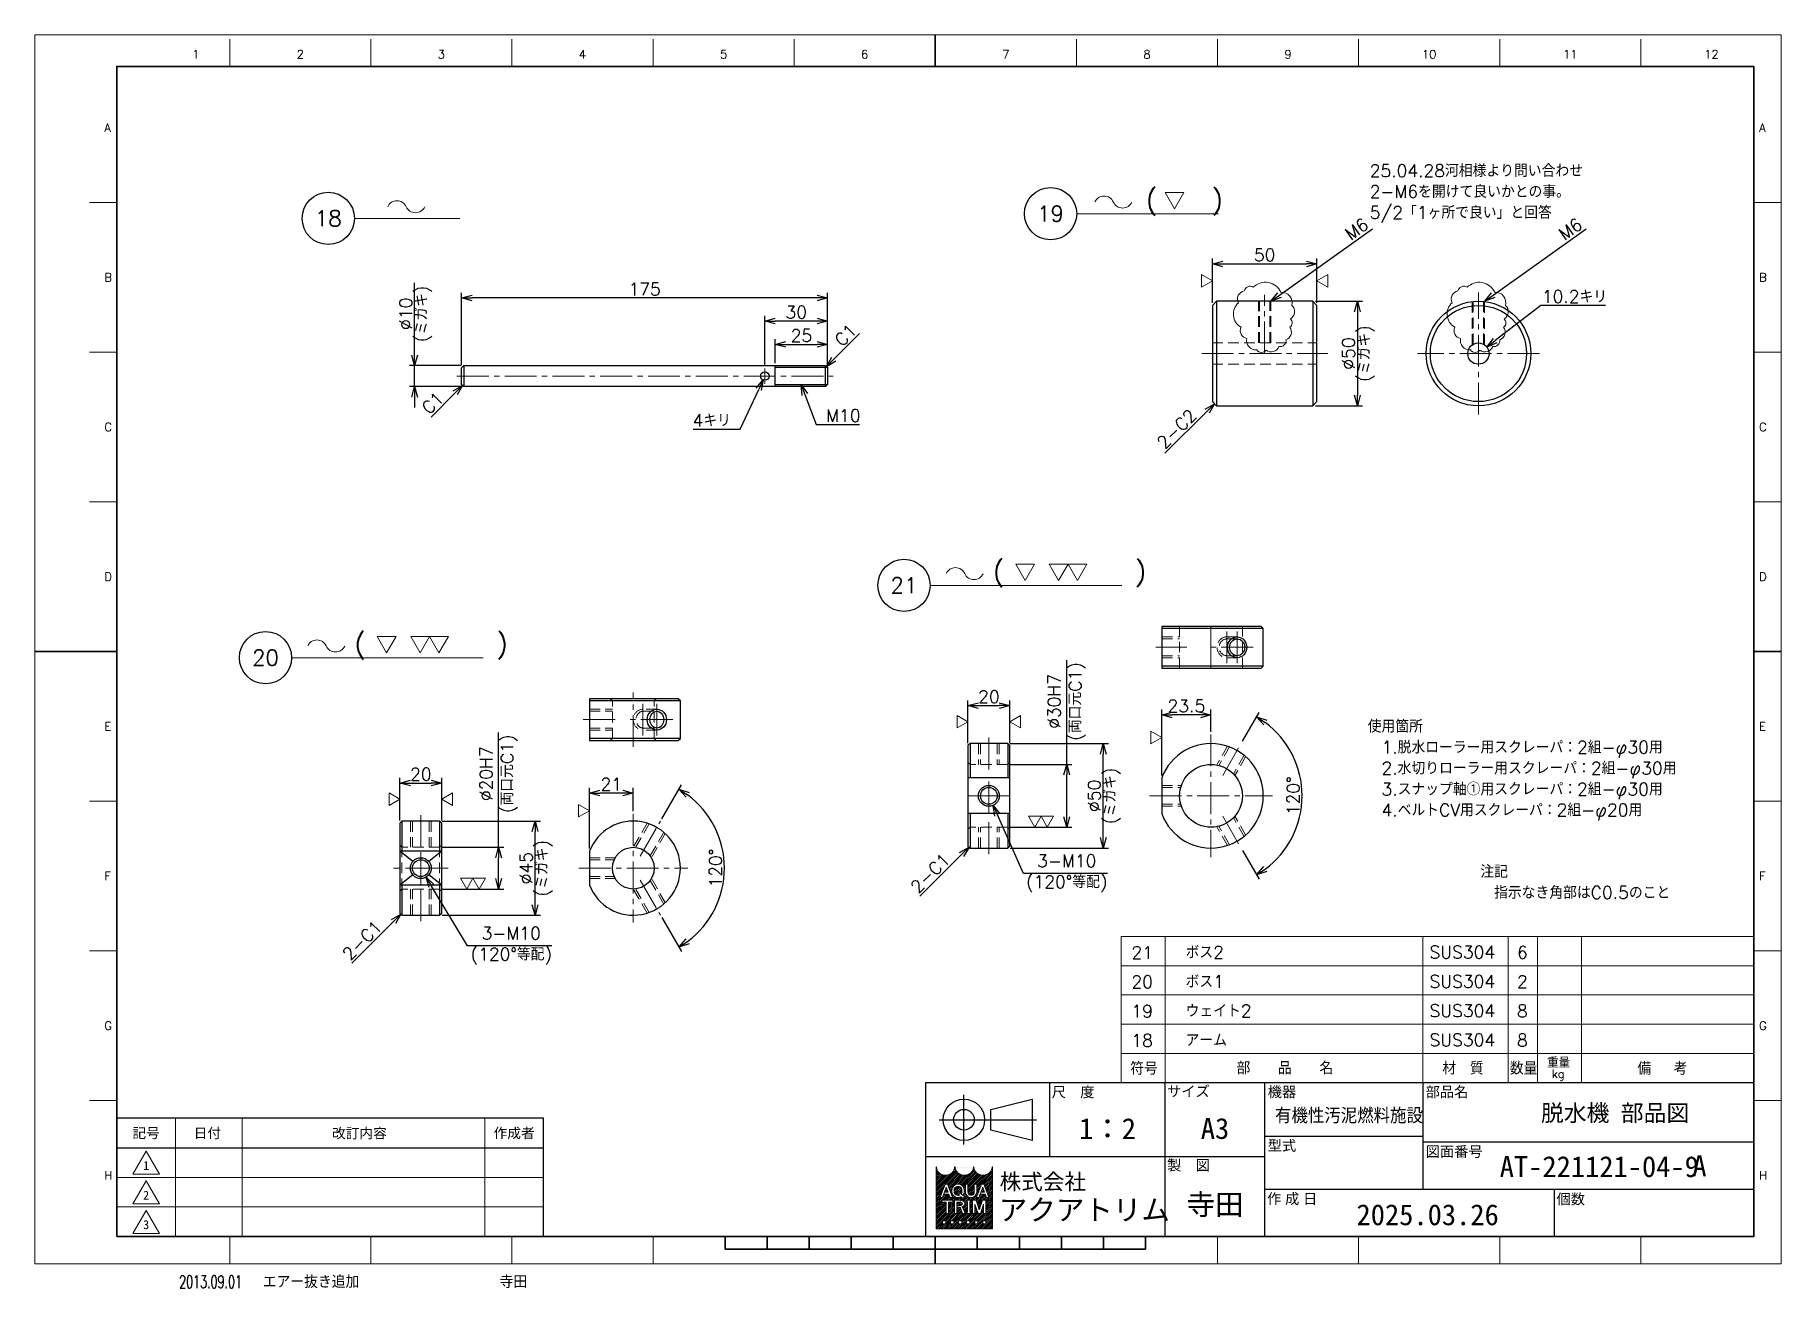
# Model space of a CAD drawing. Header units: millimetres. Extents: x 0 to 835, y -12 to 588.
import ezdxf
from ezdxf import colors
from ezdxf.entities.mleader import LeaderData, LeaderLine
from ezdxf.enums import TextEntityAlignment as Align
from ezdxf.math import Vec2, Vec3

# ---------------------------------------------------------------- set-up
doc = ezdxf.new("R2010")
doc.units = ezdxf.units.MM
doc.header["$LTSCALE"] = 0.8
doc.header["$PDMODE"] = 99
doc.header["$PDSIZE"] = 1
doc.linetypes.add('CENTER2', pattern=[28.575, 19.05, -3.175, 3.175, -3.175])
doc.linetypes.add('HIDDEN', pattern=[9.525, 6.35, -3.175])
for name, color, linetype, lineweight in [('02_SLIM', 4, 'Continuous', 13), ('04_HIDDEN', 2, 'HIDDEN', 13), ('05_CENTER', 4, 'CENTER2', 13), ('07_TEXT', 3, 'Continuous', 13), ('08_DIM', 3, 'Continuous', 13), ('90_FRAME', 5, 'Continuous', 35)]:
    doc.layers.add(name, color=color, linetype=linetype, lineweight=lineweight)
doc.layers.add('10_DRAFT', color=8, linetype='Continuous', lineweight=0, plot=False)
doc.layers.add('91_BLANK', color=5, linetype='Continuous', lineweight=0, plot=False)
doc.styles.add('KSS_TXT', font='txt.shx', dxfattribs={"bigfont": 'extfont2.shx'})
doc.styles.add('MS_G', font='MS Gothic.ttf')
doc.styles.get("Standard").update_dxf_attribs({"font": 'txt.shx', "bigfont": 'extfont2.shx'})
doc.styles.add('表題用', font='MS PGothic.ttf')
doc.dimstyles.new('KSS_DIM', dxfattribs={"dimscale": 2, "dimtxt": 3, "dimasz": 2.5, "dimexe": 1.25, "dimexo": 0.625, "dimtad": 1, "dimdsep": 46, "dimtxsty": 'KSS_TXT', "dimblk": 'OPEN30', "dimcen": 0, "dimazin": 2, "dimtfac": 0.75, "dimtmove": 0, "dimatfit": 3, "dimldrblk": 'OPEN30', "dimfxl": 1.25, "dimtolj": 1, "dimarcsym": 0})
doc.dimstyles.new('KSS_DIM$3', dxfattribs={"dimscale": 2, "dimtxt": 3, "dimasz": 2.5, "dimexe": 1.25, "dimexo": 0.625, "dimtad": 1, "dimtih": 1, "dimtoh": 1, "dimdsep": 46, "dimtxsty": 'KSS_TXT', "dimblk": 'OPEN30', "dimcen": 0, "dimazin": 2, "dimtfac": 0.75, "dimtofl": 0, "dimtmove": 0, "dimatfit": 3, "dimldrblk": 'OPEN30', "dimfxl": 1.25, "dimtolj": 1, "dimarcsym": 0})

msp = doc.modelspace()

# ---------------------------------------------------------------- texts
at = {"layer": '07_TEXT', "style": 'KSS_TXT'}
for s, p in [('( \u3000 )', (531.286, 504.342)), ('(   \u3000\u3000  )', (458.106, 326.604)), ('(   \u3000\u3000  )', (152.784, 292.015))]:
    msp.add_text(s, height=9, dxfattribs=at).set_placement(p)
at = {"layer": '07_TEXT', "color": 1, "ltscale": 2, "insert": (638.286, 525.772), "char_height": 6, "attachment_point": 1}
msp.add_mtext_dynamic_manual_height_columns('25.04.28河相様より問い合わせ\\P2-M6を開けて良いかとの事。\\P5/2「1ヶ所で良い」と回答', width=123.36204, gutter_width=15, heights=[34.754], dxfattribs=at)
at = {"layer": '07_TEXT', "ltscale": 2, "char_height": 6, "attachment_point": 1}
for s, width, insert in [('使用箇所\\P\u30001.脱水ローラー用スクレーパ：2組-φ30用\\P\u30002.水切りローラー用スクレーパ：2組-φ30用\\P\u30003.スナップ軸①用スクレーパ：2組-φ30用\\P\u30004.ベルトCV用スクレーパ：2組-φ20用', 170.50366, (637.317, 260.021)), ('注記\\P\u3000指示なき角部はC0.5のこと', 113.03569, (691.157, 190.531))]:
    msp.add_mtext_dynamic_manual_height_columns(s, width=width, gutter_width=15, heights=[0], dxfattribs=dict(at, insert=insert))
at = {"layer": '07_TEXT', "color": 1, "ltscale": 2, "insert": (792.543, 51.825), "char_height": 10, "width": 16.56717, "attachment_point": 1, "style": 'MS_G'}
msp.add_mtext('A', dxfattribs=at)
at = {"layer": '90_FRAME', "color": 0, "lineweight": 13, "style": 'KSS_TXT'}
for s, height, p in [('1', 4.033, (77.003, 575.218)), ('2', 4.033, (126.874, 575.218)), ('3', 4.033, (194.356, 575.218)), ('4', 4.033, (261.839, 575.218)), ('5', 4.033, (329.321, 575.218)), ('6', 4.033, (396.803, 575.218)), ('7', 4.033, (464.285, 575.218)), ('8', 4.033, (531.768, 575.218)), ('9', 4.033, (599.25, 575.218)), ('10', 4.0328, (666.732, 575.218)), ('11', 4.0328, (734.214, 575.218)), ('12', 4.0328, (801.697, 575.218))]:
    msp.add_text(s, height=height, dxfattribs=at).set_placement(p, align=Align.BOTTOM_CENTER)
for s, p in [('A', (33.228, 543.34)), ('A', (824.522, 543.34)), ('B', (33.228, 471.761)), ('B', (824.522, 471.761)), ('C', (33.228, 400.182)), ('C', (824.522, 400.182)), ('D', (33.228, 328.602)), ('D', (824.522, 328.602)), ('E', (33.228, 257.023)), ('E', (824.522, 257.023)), ('F', (33.228, 185.443)), ('F', (824.522, 185.443)), ('G', (33.228, 113.864)), ('G', (824.522, 113.864)), ('H', (33.228, 42.285)), ('H', (824.522, 42.285))]:
    msp.add_text(s, height=4.033, dxfattribs=at).set_placement(p, align=Align.MIDDLE_LEFT)
at = {"layer": '90_FRAME', "color": 3, "lineweight": 13}
for s, p in [('21', (529.466, 148.797)), ('6', (711.279, 148.898)), ('20', (529.466, 134.797)), ('2', (711.279, 134.898)), ('19', (529.466, 120.797)), ('8', (711.279, 120.898)), ('18', (529.466, 106.797)), ('8', (711.279, 106.898))]:
    msp.add_text(s, height=6, dxfattribs=at).set_placement(p, align=Align.MIDDLE_CENTER)
for s, height, p in [('ボス2', 6, (550.235, 145.952)), ('SUS304', 6, (666.885, 146.031)), ('ボス1', 6, (550.235, 131.952)), ('SUS304', 6, (666.885, 132.031)), ('ウェイト2', 6, (550.235, 117.952)), ('SUS304', 6, (666.885, 118.031)), ('アーム', 6, (550.235, 103.952)), ('SUS304', 6, (666.885, 104.031)), ('符号', 6, (523.757, 90.366)), ('部\u3000\u3000品\u3000\u3000名', 6, (574.621, 90.583)), ('材\u3000質', 6, (672.999, 90.511)), ('数量', 6, (705.285, 90.466)), ('重量', 5, (723.124, 93.738)), ('kg', 4, (725.334, 88.846)), ('備  考', 6, (766.311, 90.366)), ('エアー抜き追加', 6, (108.94, -11.611)), ('寺田', 6, (222.213, -11.611))]:
    msp.add_text(s, height=height, dxfattribs=at).set_placement(p)
at = {"layer": '90_FRAME', "color": 0, "style": '表題用'}
for s, p in [('尺\u3000度', (486.221, 82.124)), ('サイズ', (541.378, 82.497)), ('機器', (589.497, 82.207)), ('部品名', (665.021, 82.207)), ('型式', (589.497, 56.5)), ('製\u3000図', (541.378, 47.14)), ('図面番号', (665.021, 53.671)), ('作 成 日', (589.152, 31.102)), ('個数', (727.597, 30.964))]:
    msp.add_text(s, height=5, dxfattribs=at).set_placement(p, align=Align.MIDDLE_LEFT)
at = {"layer": '90_FRAME', "color": 0, "style": 'MS_G', "width": 0.9}
msp.add_text('有機性汚泥燃料施設', height=6.4, dxfattribs=at).set_placement((593.02, 67.844))
at = {"layer": '90_FRAME', "color": 0, "style": 'MS_G'}
for s, height, p in [('脱水機 部品図', 8, (720.176, 68.131)), ('AT-221121-04-9', 10, (700.452, 41.459)), ('2025.03.26', 10, (631.974, 18.442))]:
    msp.add_text(s, height=height, dxfattribs=at).set_placement(p)
at = {"layer": '90_FRAME', "color": 0}
for s, height, style, p in [('A3', 10, 'MS_G', (564.31, 64.631)), ('改訂内容', 4.8, '表題用', (155.164, 62.51))]:
    msp.add_text(s, height=height, dxfattribs=dict(at, style=style)).set_placement(p, align=Align.MIDDLE)
at = {"layer": '90_FRAME', "color": 0, "style": '表題用'}
for s, p in [('記号', (53.164, 62.51)), ('日付', (82.477, 62.51)), ('作成者', (229.164, 62.51))]:
    msp.add_text(s, height=4.8, dxfattribs=at).set_placement(p, align=Align.MIDDLE_CENTER)
at = {"layer": '90_FRAME', "color": 0, "lineweight": 13, "style": 'MS_G'}
for s, p in [('1', (53.164, 46.953)), ('2', (53.164, 32.81)), ('3', (53.164, 18.667))]:
    msp.add_text(s, height=4.243, dxfattribs=at).set_placement(p, align=Align.MIDDLE)
at = {"layer": '90_FRAME', "color": 4, "style": 'MS_G'}
msp.add_text('株式会社', height=7.5608, dxfattribs=at).set_placement((481.957, 39.258), align=Align.MIDDLE_CENTER)
msp.add_text('アクアトリム', height=10, dxfattribs=at).set_placement((460.914, 20.792))
at = {"layer": '90_FRAME', "color": 3, "lineweight": 13, "width": 0.65}
msp.add_text('2013.09.01', height=6, dxfattribs=at).set_placement((68.957, -11.611))
at = {"layer": '90_FRAME', "color": 0, "style": 'MS_G'}
for tag, p in [('1：2', (512.902, 64.631)), ('寺田', (564.31, 28.567))]:
    msp.add_attdef(tag, text='', height=10, dxfattribs=at).set_placement(p, align=Align.MIDDLE)

# ---------------------------------------------------------------- blocks, each defined once
blk = doc.blocks.new('AM_BALLOON1')
at = {"transparency": 16777216}
blk.add_circle((0, 0), 5, dxfattribs=at)
blk.add_attdef('B_NUMBER', text='', height=3, dxfattribs=at).set_placement((0, 0), align=Align.MIDDLE_CENTER)
blk = doc.blocks.new('_OPEN')
at = {"color": 0, "linetype": 'ByBlock'}
for p, q in [((-1, 0.17), (0, 0)), ((0, 0), (-1, -0.17)), ((0, 0), (-1, 0))]:
    blk.add_line(p, q, dxfattribs=at)
blk = doc.blocks.new('p1ba05')
for centre, start, end in [((-2.95, 0.29), 24.2276, 155.5758), ((0, 1.62), 204.2276, 335.5758)]:
    blk.add_arc(centre, 1.62, start, end)
blk = doc.blocks.new('M10Tz_1_1')
at = {"color": 0}
for radius in [5, 4]:
    blk.add_circle((0, 0), radius, dxfattribs=at)
at = {"layer": '05_CENTER'}
for p, q in [((8.34, 0), (-8.34, 0)), ((0, -8.34), (0, 8.34))]:
    blk.add_line(p, q, dxfattribs=at)
blk = doc.blocks.new('_Open30')
at = {"color": 0, "linetype": 'ByBlock', "lineweight": -2}
for p, q in [((-1, 0.27), (0, 0)), ((0, 0), (-1, -0.27)), ((0, 0), (-1, 0))]:
    blk.add_line(p, q, dxfattribs=at)
blk = doc.blocks.new('*D143')
at = {"layer": '08_DIM', "color": 0, "lineweight": -2, "transparency": 16777216}
for p, q in [((354.04, 430.77), (354.04, 442.16)), ((359.04, 439.66), (374.04, 439.66)), ((379.04, 429.77), (379.04, 442.16))]:
    blk.add_line(p, q, dxfattribs=at)
at = {"layer": 'Defpoints', "color": 0, "transparency": 16777216}
for p in [(379.04, 439.66), (354.04, 429.52), (379.04, 428.52)]:
    blk.add_point(p, dxfattribs=at)
at = {"layer": '08_DIM', "color": 0, "lineweight": -2, "transparency": 16777216, "xscale": 5, "yscale": 5, "zscale": 5, "rotation": 180}
blk.add_blockref('_Open30', (354.04, 439.66), dxfattribs=at)
at = {"layer": '08_DIM', "color": 0, "lineweight": -2, "transparency": 16777216, "xscale": 5, "yscale": 5, "zscale": 5}
blk.add_blockref('_Open30', (379.04, 439.66), dxfattribs=at)
at = {"layer": '08_DIM', "color": 0, "transparency": 16777216, "insert": (366.54, 443.92), "char_height": 6, "attachment_point": 5, "style": 'KSS_TXT'}
blk.add_mtext('\\A1;25', dxfattribs=at)
blk = doc.blocks.new('*D144')
at = {"layer": '08_DIM', "color": 0, "lineweight": -2, "transparency": 16777216}
for p, q in [((204.04, 429.77), (204.04, 464.39)), ((374.04, 461.89), (209.04, 461.89)), ((379.04, 429.77), (379.04, 464.39))]:
    blk.add_line(p, q, dxfattribs=at)
at = {"layer": 'Defpoints', "color": 0, "transparency": 16777216}
for p in [(204.04, 461.89), (204.04, 428.52), (379.04, 428.52)]:
    blk.add_point(p, dxfattribs=at)
at = {"layer": '08_DIM', "color": 0, "lineweight": -2, "transparency": 16777216, "xscale": 5, "yscale": 5, "zscale": 5, "rotation": 180}
blk.add_blockref('_Open30', (204.04, 461.89), dxfattribs=at)
at = {"layer": '08_DIM', "color": 0, "lineweight": -2, "transparency": 16777216, "xscale": 5, "yscale": 5, "zscale": 5}
blk.add_blockref('_Open30', (379.04, 461.89), dxfattribs=at)
at = {"layer": '08_DIM', "color": 0, "transparency": 16777216, "insert": (291.54, 466.14), "char_height": 6, "attachment_point": 5, "style": 'KSS_TXT'}
blk.add_mtext('\\A1;175', dxfattribs=at)
blk = doc.blocks.new('*D145')
at = {"layer": '08_DIM', "color": 0, "lineweight": -2, "transparency": 16777216}
for p, q in [((181.57, 434.52), (181.57, 469.12)), ((203.79, 429.52), (179.07, 429.52)), ((181.57, 419.52), (181.57, 429.52)), ((203.79, 419.52), (179.07, 419.52)), ((181.57, 414.52), (181.57, 409.52))]:
    blk.add_line(p, q, dxfattribs=at)
at = {"layer": 'Defpoints', "color": 0, "transparency": 16777216}
for p in [(181.57, 429.52), (205.04, 429.52), (205.04, 419.52)]:
    blk.add_point(p, dxfattribs=at)
at = {"layer": '08_DIM', "color": 0, "lineweight": -2, "transparency": 16777216, "xscale": 5, "yscale": 5, "zscale": 5}
for p, rotation in [((181.57, 429.52), 270), ((181.57, 419.52), 90)]:
    blk.add_blockref('_Open30', p, dxfattribs=dict(at, rotation=rotation))
at = {"layer": '08_DIM', "color": 0, "transparency": 16777216, "char_height": 6, "attachment_point": 5, "rotation": 90, "style": 'KSS_TXT'}
for s, insert in [('\\A1;%%C10', (177.32, 454.32)), ('\\A1;(ミガキ)', (185.82, 454.32))]:
    blk.add_mtext(s, dxfattribs=dict(at, insert=insert))
blk = doc.blocks.new('*D146')
at = {"layer": '08_DIM', "color": 0, "lineweight": -2, "transparency": 16777216}
blk.add_line((201.01, 416.48), (189.48, 404.96), dxfattribs=at)
at = {"layer": 'Defpoints', "color": 0, "transparency": 16777216}
for p in [(204.54, 420.02), (181.84, 397.32), (181.84, 397.32)]:
    blk.add_point(p, dxfattribs=at)
at = {"layer": '08_DIM', "color": 0, "lineweight": -2, "transparency": 16777216, "xscale": 5, "yscale": 5, "zscale": 5, "rotation": 44.99999999999986}
blk.add_blockref('_Open30', (204.54, 420.02), dxfattribs=at)
at = {"layer": '08_DIM', "color": 0, "transparency": 16777216, "insert": (190.19, 411.68), "char_height": 6, "attachment_point": 5, "rotation": 45, "style": 'KSS_TXT'}
blk.add_mtext('\\A1;C1', dxfattribs=at)
blk = doc.blocks.new('*D147')
at = {"layer": '08_DIM', "color": 0, "lineweight": -2, "transparency": 16777216}
blk.add_line((382.08, 432.56), (394.37, 444.85), dxfattribs=at)
at = {"layer": 'Defpoints', "color": 0, "transparency": 16777216}
for p in [(402.77, 453.25), (402.77, 453.25), (378.54, 429.02)]:
    blk.add_point(p, dxfattribs=at)
at = {"layer": '08_DIM', "color": 0, "lineweight": -2, "transparency": 16777216, "xscale": 5, "yscale": 5, "zscale": 5, "rotation": 224.9999999999998}
blk.add_blockref('_Open30', (378.54, 429.02), dxfattribs=at)
at = {"layer": '08_DIM', "color": 0, "transparency": 16777216, "insert": (387.65, 444.14), "char_height": 6, "attachment_point": 5, "rotation": 45, "style": 'KSS_TXT'}
blk.add_mtext('\\A1;C1', dxfattribs=at)
blk = doc.blocks.new('p1ba01')
for p, q in [((0, 0), (-1.5, 2.6)), ((-1.5, 2.6), (1.5, 2.6)), ((1.5, 2.6), (0, 0))]:
    blk.add_line(p, q)
blk = doc.blocks.new('p1ba02')
for p, q in [((-1.5, 2.6), (1.5, 2.6)), ((0, 0), (-1.5, 2.6)), ((1.5, 2.6), (0, 0)), ((3, 0), (1.5, 2.6)), ((1.5, 2.6), (4.5, 2.6)), ((4.5, 2.6), (3, 0))]:
    blk.add_line(p, q)
blk = doc.blocks.new('*D148')
at = {"layer": '08_DIM', "color": 0, "lineweight": -2, "transparency": 16777216}
for p, q in [((563.03, 459.58), (563.03, 480.7)), ((568.03, 478.2), (608.03, 478.2)), ((613.03, 459.58), (613.03, 480.7))]:
    blk.add_line(p, q, dxfattribs=at)
at = {"layer": 'Defpoints', "color": 0, "transparency": 16777216}
for p in [(613.03, 478.2), (563.03, 458.33), (613.03, 458.33)]:
    blk.add_point(p, dxfattribs=at)
at = {"layer": '08_DIM', "color": 0, "lineweight": -2, "transparency": 16777216, "xscale": 5, "yscale": 5, "zscale": 5, "rotation": 180}
blk.add_blockref('_Open30', (563.03, 478.2), dxfattribs=at)
at = {"layer": '08_DIM', "color": 0, "lineweight": -2, "transparency": 16777216, "xscale": 5, "yscale": 5, "zscale": 5}
blk.add_blockref('_Open30', (613.03, 478.2), dxfattribs=at)
at = {"layer": '08_DIM', "color": 0, "transparency": 16777216, "insert": (588.03, 482.45), "char_height": 6, "attachment_point": 5, "style": 'KSS_TXT'}
blk.add_mtext('\\A1;50', dxfattribs=at)
blk = doc.blocks.new('*D149')
at = {"layer": '08_DIM', "color": 0, "lineweight": -2, "transparency": 16777216}
for p, q in [((612.28, 460.33), (634.89, 460.33)), ((632.39, 455.33), (632.39, 415.33)), ((612.28, 410.33), (634.89, 410.33))]:
    blk.add_line(p, q, dxfattribs=at)
at = {"layer": 'Defpoints', "color": 0, "transparency": 16777216}
for p in [(611.03, 460.33), (611.03, 410.33), (632.39, 410.33)]:
    blk.add_point(p, dxfattribs=at)
at = {"layer": '08_DIM', "color": 0, "lineweight": -2, "transparency": 16777216, "xscale": 5, "yscale": 5, "zscale": 5}
for p, rotation in [((632.39, 460.33), 90), ((632.39, 410.33), 270)]:
    blk.add_blockref('_Open30', p, dxfattribs=dict(at, rotation=rotation))
at = {"layer": '08_DIM', "color": 0, "transparency": 16777216, "char_height": 6, "attachment_point": 5, "rotation": 90, "style": 'KSS_TXT'}
for s, insert in [('\\A1;(ミガキ)', (636.64, 435.33)), ('\\A1;%%C50', (628.14, 435.33))]:
    blk.add_mtext(s, dxfattribs=dict(at, insert=insert))
blk = doc.blocks.new('*D150')
at = {"layer": '08_DIM', "color": 0, "lineweight": -2, "transparency": 16777216}
for p, q in [((720.06, 458.31), (698.28, 441.5)), ((751.11, 458.31), (720.06, 458.31))]:
    blk.add_line(p, q, dxfattribs=at)
at = {"layer": 'Defpoints', "color": 0, "transparency": 16777216}
for p in [(694.32, 438.44), (686.24, 432.21)]:
    blk.add_point(p, dxfattribs=at)
at = {"layer": '08_DIM', "color": 0, "lineweight": -2, "transparency": 16777216, "xscale": 5, "yscale": 5, "zscale": 5, "rotation": 217.6486801129307}
blk.add_blockref('_Open30', (694.32, 438.44), dxfattribs=at)
at = {"layer": '08_DIM', "color": 0, "transparency": 16777216, "insert": (736.21, 462.56), "char_height": 6, "attachment_point": 5, "style": 'KSS_TXT'}
blk.add_mtext('\\A1;10.2キリ', dxfattribs=at)
blk = doc.blocks.new('*D151')
at = {"layer": '08_DIM', "color": 0, "lineweight": -2, "transparency": 16777216}
blk.add_line((560.5, 407.79), (540.33, 387.62), dxfattribs=at)
at = {"layer": 'Defpoints', "color": 0, "transparency": 16777216}
for p in [(564.03, 411.33), (533.94, 381.24), (533.94, 381.24)]:
    blk.add_point(p, dxfattribs=at)
at = {"layer": '08_DIM', "color": 0, "lineweight": -2, "transparency": 16777216, "xscale": 5, "yscale": 5, "zscale": 5, "rotation": 45}
blk.add_blockref('_Open30', (564.03, 411.33), dxfattribs=at)
at = {"layer": '08_DIM', "color": 0, "transparency": 16777216, "insert": (545.98, 399.29), "char_height": 6, "attachment_point": 5, "rotation": 45, "style": 'KSS_TXT'}
blk.add_mtext('\\A1;2-C2', dxfattribs=at)
blk = doc.blocks.new('*D152')
at = {"layer": '08_DIM', "color": 0, "lineweight": -2, "transparency": 16777216}
for p, q in [((265.14, 198.53), (265.14, 227.59)), ((286.14, 216.45), (286.14, 227.59)), ((281.14, 225.09), (270.14, 225.09))]:
    blk.add_line(p, q, dxfattribs=at)
at = {"layer": 'Defpoints', "color": 0, "transparency": 16777216}
for p in [(265.14, 225.09), (286.14, 215.2), (265.14, 197.28)]:
    blk.add_point(p, dxfattribs=at)
at = {"layer": '08_DIM', "color": 0, "lineweight": -2, "transparency": 16777216, "xscale": 5, "yscale": 5, "zscale": 5, "rotation": 180}
blk.add_blockref('_Open30', (265.14, 225.09), dxfattribs=at)
at = {"layer": '08_DIM', "color": 0, "lineweight": -2, "transparency": 16777216, "xscale": 5, "yscale": 5, "zscale": 5}
blk.add_blockref('_Open30', (286.14, 225.09), dxfattribs=at)
at = {"layer": '08_DIM', "color": 0, "transparency": 16777216, "insert": (275.64, 229.34), "char_height": 6, "attachment_point": 5, "style": 'KSS_TXT'}
blk.add_mtext('\\A1;21', dxfattribs=at)
blk = doc.blocks.new('*D153')
at = {"layer": '08_DIM', "color": 0, "lineweight": -2, "transparency": 16777216}
for p, q in [((194.78, 211.7), (241.7, 211.7)), ((239.2, 171.7), (239.2, 206.7)), ((194.78, 166.7), (241.7, 166.7))]:
    blk.add_line(p, q, dxfattribs=at)
at = {"layer": 'Defpoints', "color": 0, "transparency": 16777216}
for p in [(193.53, 211.7), (239.2, 211.7), (193.53, 166.7)]:
    blk.add_point(p, dxfattribs=at)
at = {"layer": '08_DIM', "color": 0, "lineweight": -2, "transparency": 16777216, "xscale": 5, "yscale": 5, "zscale": 5}
for p, rotation in [((239.2, 211.7), 90), ((239.2, 166.7), 270)]:
    blk.add_blockref('_Open30', p, dxfattribs=dict(at, rotation=rotation))
at = {"layer": '08_DIM', "color": 0, "transparency": 16777216, "char_height": 6, "attachment_point": 5, "rotation": 90, "style": 'KSS_TXT'}
for s, insert in [('\\A1;(ミガキ)', (243.45, 189.2)), ('\\A1;%%C45', (234.94, 189.2))]:
    blk.add_mtext(s, dxfattribs=dict(at, insert=insert))
blk = doc.blocks.new('*D154')
at = {"layer": '08_DIM', "color": 0, "lineweight": -2, "transparency": 16777216}
for p, q in [((221.75, 199.2), (221.75, 254.15)), ((194.78, 199.2), (224.25, 199.2)), ((221.75, 184.2), (221.75, 194.2)), ((194.78, 179.2), (224.25, 179.2))]:
    blk.add_line(p, q, dxfattribs=at)
at = {"layer": 'Defpoints', "color": 0, "transparency": 16777216}
for p in [(193.53, 199.2), (221.75, 199.2), (193.53, 179.2)]:
    blk.add_point(p, dxfattribs=at)
at = {"layer": '08_DIM', "color": 0, "lineweight": -2, "transparency": 16777216, "xscale": 5, "yscale": 5, "zscale": 5}
for p, rotation in [((221.75, 199.2), 90), ((221.75, 179.2), 270)]:
    blk.add_blockref('_Open30', p, dxfattribs=dict(at, rotation=rotation))
at = {"layer": '08_DIM', "color": 0, "transparency": 16777216, "insert": (221.75, 234.35), "char_height": 6, "attachment_point": 5, "rotation": 90, "style": 'KSS_TXT'}
blk.add_mtext('\\A1;%%C20H7\\P(両口元C1)', dxfattribs=at)
blk = doc.blocks.new('*D155')
at = {"layer": '08_DIM', "color": 0, "lineweight": -2, "transparency": 16777216}
for p, q in [((174.53, 211.95), (174.53, 232.37)), ((179.53, 229.87), (189.53, 229.87)), ((194.53, 211.95), (194.53, 232.37))]:
    blk.add_line(p, q, dxfattribs=at)
at = {"layer": 'Defpoints', "color": 0, "transparency": 16777216}
for p in [(194.53, 229.87), (174.53, 210.7), (194.53, 210.7)]:
    blk.add_point(p, dxfattribs=at)
at = {"layer": '08_DIM', "color": 0, "lineweight": -2, "transparency": 16777216, "xscale": 5, "yscale": 5, "zscale": 5, "rotation": 180}
blk.add_blockref('_Open30', (174.53, 229.87), dxfattribs=at)
at = {"layer": '08_DIM', "color": 0, "lineweight": -2, "transparency": 16777216, "xscale": 5, "yscale": 5, "zscale": 5}
blk.add_blockref('_Open30', (194.53, 229.87), dxfattribs=at)
at = {"layer": '08_DIM', "color": 0, "transparency": 16777216, "insert": (184.53, 234.12), "char_height": 6, "attachment_point": 5, "style": 'KSS_TXT'}
blk.add_mtext('\\A1;20', dxfattribs=at)
blk = doc.blocks.new('*D156')
at = {"layer": '08_DIM', "color": 0, "lineweight": -2, "transparency": 16777216}
for p, q in [((206.85, 152.06), (189.68, 180.63)), ((247.25, 152.06), (206.85, 152.06))]:
    blk.add_line(p, q, dxfattribs=at)
at = {"layer": 'Defpoints', "color": 0, "transparency": 16777216}
for p in [(181.95, 193.49), (187.1, 184.92)]:
    blk.add_point(p, dxfattribs=at)
at = {"layer": '08_DIM', "color": 0, "lineweight": -2, "transparency": 16777216, "xscale": 5, "yscale": 5, "zscale": 5, "rotation": 121.0164120718482}
blk.add_blockref('_Open30', (187.1, 184.92), dxfattribs=at)
at = {"layer": '08_DIM', "color": 0, "transparency": 16777216, "insert": (227.8, 152.06), "char_height": 6, "attachment_point": 5, "style": 'KSS_TXT'}
blk.add_mtext('\\A1;3-M10\\P(120°等配)', dxfattribs=at)
blk = doc.blocks.new('*D157')
at = {"layer": '08_DIM', "color": 0, "lineweight": -2, "transparency": 16777216}
blk.add_line((171.49, 163.67), (151.55, 143.73), dxfattribs=at)
at = {"layer": 'Defpoints', "color": 0, "transparency": 16777216}
for p in [(175.03, 167.2), (143.99, 136.16), (143.99, 136.16)]:
    blk.add_point(p, dxfattribs=at)
at = {"layer": '08_DIM', "color": 0, "lineweight": -2, "transparency": 16777216, "xscale": 5, "yscale": 5, "zscale": 5, "rotation": 45}
blk.add_blockref('_Open30', (175.03, 167.2), dxfattribs=at)
at = {"layer": '08_DIM', "color": 0, "transparency": 16777216, "insert": (156.5, 154.69), "char_height": 6, "attachment_point": 5, "rotation": 45, "style": 'KSS_TXT'}
blk.add_mtext('\\A1;2-C1', dxfattribs=at)
blk = doc.blocks.new('*D158')
at = {"layer": '08_DIM', "color": 0, "lineweight": -2, "transparency": 16777216}
for p, q in [((299.77, 212.8), (309.19, 229.12)), ((299.77, 165.6), (309.19, 149.28))]:
    blk.add_line(p, q, dxfattribs=at)
blk.add_arc((286.14, 189.2), 43.59, 306.57533, 53.42467, dxfattribs=at)
at = {"layer": 'Defpoints', "color": 0, "transparency": 16777216}
for p in [(299.14, 211.72), (289.49, 195), (289.49, 183.4), (327.1, 174.29), (299.14, 166.68)]:
    blk.add_point(p, dxfattribs=at)
at = {"layer": '08_DIM', "color": 0, "lineweight": -2, "transparency": 16777216, "xscale": 5, "yscale": 5, "zscale": 5}
for p, rotation in [((307.94, 226.95), 146.7123372472613), ((307.94, 151.45), 213.2876627527386)]:
    blk.add_blockref('_Open30', p, dxfattribs=dict(at, rotation=rotation))
at = {"layer": '08_DIM', "color": 0, "transparency": 16777216, "insert": (325.48, 189.2), "char_height": 6, "attachment_point": 5, "rotation": 90, "style": 'KSS_TXT'}
blk.add_mtext('\\A1;120%%d', dxfattribs=at)
blk = doc.blocks.new('*D159')
at = {"layer": '08_DIM', "color": 0, "lineweight": -2, "transparency": 16777216}
for p, q in [((349.04, 429.45), (349.04, 453.31)), ((379.04, 429.77), (379.04, 453.31)), ((374.04, 450.81), (354.04, 450.81))]:
    blk.add_line(p, q, dxfattribs=at)
at = {"layer": 'Defpoints', "color": 0, "transparency": 16777216}
for p in [(349.04, 450.81), (349.04, 428.2), (379.04, 428.52)]:
    blk.add_point(p, dxfattribs=at)
at = {"layer": '08_DIM', "color": 0, "lineweight": -2, "transparency": 16777216, "xscale": 5, "yscale": 5, "zscale": 5, "rotation": 180}
blk.add_blockref('_Open30', (349.04, 450.81), dxfattribs=at)
at = {"layer": '08_DIM', "color": 0, "lineweight": -2, "transparency": 16777216, "xscale": 5, "yscale": 5, "zscale": 5}
blk.add_blockref('_Open30', (379.04, 450.81), dxfattribs=at)
at = {"layer": '08_DIM', "color": 0, "transparency": 16777216, "insert": (364.04, 455.06), "char_height": 6, "attachment_point": 5, "style": 'KSS_TXT'}
blk.add_mtext('\\A1;30', dxfattribs=at)
blk = doc.blocks.new('*D160')
at = {"layer": '08_DIM', "color": 0, "lineweight": -2, "transparency": 16777216}
for p, q in [((337.28, 399.11), (346.1, 418.17)), ((314.73, 399.11), (337.28, 399.11))]:
    blk.add_line(p, q, dxfattribs=at)
at = {"layer": 'Defpoints', "color": 0, "transparency": 16777216}
for p in [(349.88, 426.34), (348.2, 422.71)]:
    blk.add_point(p, dxfattribs=at)
at = {"layer": '08_DIM', "color": 0, "lineweight": -2, "transparency": 16777216, "xscale": 5, "yscale": 5, "zscale": 5, "rotation": 65.15471762296889}
blk.add_blockref('_Open30', (348.2, 422.71), dxfattribs=at)
at = {"layer": '08_DIM', "color": 0, "transparency": 16777216, "insert": (323.63, 403.36), "char_height": 6, "attachment_point": 5, "style": 'KSS_TXT'}
blk.add_mtext('\\A1;4キリ', dxfattribs=at)
blk = doc.blocks.new('M10Tz_1_1_1')
at = {"color": 0}
for radius in [5, 4]:
    blk.add_circle((0, 0), radius, dxfattribs=at)
at = {"layer": '05_CENTER'}
for p, q in [((8.34, 0), (-8.34, 0)), ((0, -8.34), (0, 8.34))]:
    blk.add_line(p, q, dxfattribs=at)
blk = doc.blocks.new('*D162')
at = {"layer": '08_DIM', "color": 0, "lineweight": -2, "transparency": 16777216}
for p, q in [((466.42, 248.79), (513.34, 248.79)), ((510.84, 203.79), (510.84, 243.79)), ((466.42, 198.79), (513.34, 198.79))]:
    blk.add_line(p, q, dxfattribs=at)
at = {"layer": 'Defpoints', "color": 0, "transparency": 16777216}
for p in [(465.17, 248.79), (510.84, 248.79), (465.17, 198.79)]:
    blk.add_point(p, dxfattribs=at)
at = {"layer": '08_DIM', "color": 0, "lineweight": -2, "transparency": 16777216, "xscale": 5, "yscale": 5, "zscale": 5}
for p, rotation in [((510.84, 248.79), 90), ((510.84, 198.79), 270)]:
    blk.add_blockref('_Open30', p, dxfattribs=dict(at, rotation=rotation))
at = {"layer": '08_DIM', "color": 0, "transparency": 16777216, "char_height": 6, "attachment_point": 5, "rotation": 90, "style": 'KSS_TXT'}
for s, insert in [('\\A1;(ミガキ)', (515.09, 223.79)), ('\\A1;%%C50', (506.58, 223.79))]:
    blk.add_mtext(s, dxfattribs=dict(at, insert=insert))
blk = doc.blocks.new('*D163')
at = {"layer": '08_DIM', "color": 0, "lineweight": -2, "transparency": 16777216}
for p, q in [((493.39, 238.79), (493.39, 288.74)), ((466.42, 238.79), (495.89, 238.79)), ((493.39, 213.79), (493.39, 233.79)), ((466.42, 208.79), (495.89, 208.79))]:
    blk.add_line(p, q, dxfattribs=at)
at = {"layer": 'Defpoints', "color": 0, "transparency": 16777216}
for p in [(465.17, 238.79), (493.39, 238.79), (465.17, 208.79)]:
    blk.add_point(p, dxfattribs=at)
at = {"layer": '08_DIM', "color": 0, "lineweight": -2, "transparency": 16777216, "xscale": 5, "yscale": 5, "zscale": 5}
for p, rotation in [((493.39, 238.79), 90), ((493.39, 208.79), 270)]:
    blk.add_blockref('_Open30', p, dxfattribs=dict(at, rotation=rotation))
at = {"layer": '08_DIM', "color": 0, "transparency": 16777216, "insert": (493.39, 268.94), "char_height": 6, "attachment_point": 5, "rotation": 90, "style": 'KSS_TXT'}
blk.add_mtext('\\A1;%%C30H7\\P(両口元C1)', dxfattribs=at)
blk = doc.blocks.new('*D164')
at = {"layer": '08_DIM', "color": 0, "lineweight": -2, "transparency": 16777216}
for p, q in [((472.69, 186.65), (460.23, 214.65)), ((512.84, 186.65), (472.69, 186.65))]:
    blk.add_line(p, q, dxfattribs=at)
at = {"layer": 'Defpoints', "color": 0, "transparency": 16777216}
for p in [(454.14, 228.36), (458.2, 219.22)]:
    blk.add_point(p, dxfattribs=at)
at = {"layer": '08_DIM', "color": 0, "lineweight": -2, "transparency": 16777216, "xscale": 5, "yscale": 5, "zscale": 5, "rotation": 113.9844336429007}
blk.add_blockref('_Open30', (458.2, 219.22), dxfattribs=at)
at = {"layer": '08_DIM', "color": 0, "transparency": 16777216, "insert": (493.39, 186.65), "char_height": 6, "attachment_point": 5, "style": 'KSS_TXT'}
blk.add_mtext('\\A1;3-M10\\P(120°等配)', dxfattribs=at)
blk = doc.blocks.new('*D165')
at = {"layer": '08_DIM', "color": 0, "lineweight": -2, "transparency": 16777216}
for p, q in [((446.17, 249.04), (446.17, 269.46)), ((466.17, 249.04), (466.17, 269.46)), ((451.17, 266.96), (461.17, 266.96))]:
    blk.add_line(p, q, dxfattribs=at)
at = {"layer": 'Defpoints', "color": 0, "transparency": 16777216}
for p in [(466.17, 266.96), (446.17, 247.79), (466.17, 247.79)]:
    blk.add_point(p, dxfattribs=at)
at = {"layer": '08_DIM', "color": 0, "lineweight": -2, "transparency": 16777216, "xscale": 5, "yscale": 5, "zscale": 5, "rotation": 180}
blk.add_blockref('_Open30', (446.17, 266.96), dxfattribs=at)
at = {"layer": '08_DIM', "color": 0, "lineweight": -2, "transparency": 16777216, "xscale": 5, "yscale": 5, "zscale": 5}
blk.add_blockref('_Open30', (466.17, 266.96), dxfattribs=at)
at = {"layer": '08_DIM', "color": 0, "transparency": 16777216, "insert": (456.17, 271.21), "char_height": 6, "attachment_point": 5, "style": 'KSS_TXT'}
blk.add_mtext('\\A1;20', dxfattribs=at)
blk = doc.blocks.new('*D166')
at = {"layer": '08_DIM', "color": 0, "lineweight": -2, "transparency": 16777216}
blk.add_line((443.13, 195.75), (423.2, 175.82), dxfattribs=at)
at = {"layer": 'Defpoints', "color": 0, "transparency": 16777216}
for p in [(446.67, 199.29), (415.63, 168.25), (415.63, 168.25)]:
    blk.add_point(p, dxfattribs=at)
at = {"layer": '08_DIM', "color": 0, "lineweight": -2, "transparency": 16777216, "xscale": 5, "yscale": 5, "zscale": 5, "rotation": 45.00000000000003}
blk.add_blockref('_Open30', (446.67, 199.29), dxfattribs=at)
at = {"layer": '08_DIM', "color": 0, "transparency": 16777216, "insert": (428.15, 186.78), "char_height": 6, "attachment_point": 5, "rotation": 45, "style": 'KSS_TXT'}
blk.add_mtext('\\A1;2-C1', dxfattribs=at)
blk = doc.blocks.new('*D167')
at = {"layer": '08_DIM', "color": 0, "lineweight": -2, "transparency": 16777216}
for p, q in [((538.88, 233.57), (538.88, 265.01)), ((557.38, 262.51), (543.88, 262.51)), ((562.38, 254.43), (562.38, 265.01))]:
    blk.add_line(p, q, dxfattribs=at)
at = {"layer": 'Defpoints', "color": 0, "transparency": 16777216}
for p in [(538.88, 262.51), (562.38, 253.18), (538.88, 232.32)]:
    blk.add_point(p, dxfattribs=at)
at = {"layer": '08_DIM', "color": 0, "lineweight": -2, "transparency": 16777216, "xscale": 5, "yscale": 5, "zscale": 5, "rotation": 180}
blk.add_blockref('_Open30', (538.88, 262.51), dxfattribs=at)
at = {"layer": '08_DIM', "color": 0, "lineweight": -2, "transparency": 16777216, "xscale": 5, "yscale": 5, "zscale": 5}
blk.add_blockref('_Open30', (562.38, 262.51), dxfattribs=at)
at = {"layer": '08_DIM', "color": 0, "transparency": 16777216, "insert": (550.63, 266.76), "char_height": 6, "attachment_point": 5, "style": 'KSS_TXT'}
blk.add_mtext('\\A1;23.5', dxfattribs=at)
blk = doc.blocks.new('*D168')
at = {"layer": '08_DIM', "color": 0, "lineweight": -2, "transparency": 16777216}
for p, q in [((577.44, 249.88), (585.43, 263.71)), ((577.44, 197.7), (585.43, 183.87))]:
    blk.add_line(p, q, dxfattribs=at)
blk.add_arc((562.38, 223.79), 43.59, 306.57533, 53.42467, dxfattribs=at)
at = {"layer": 'Defpoints', "color": 0, "transparency": 16777216}
for p in [(576.82, 248.8), (567.97, 233.48), (567.97, 214.1), (603.35, 208.88), (576.82, 198.78)]:
    blk.add_point(p, dxfattribs=at)
at = {"layer": '08_DIM', "color": 0, "lineweight": -2, "transparency": 16777216, "xscale": 5, "yscale": 5, "zscale": 5}
for p, rotation in [((584.18, 261.54), 146.7123372472609), ((584.18, 186.04), 213.2876627527365)]:
    blk.add_blockref('_Open30', p, dxfattribs=dict(at, rotation=rotation))
at = {"layer": '08_DIM', "color": 0, "transparency": 16777216, "insert": (601.72, 223.79), "char_height": 6, "attachment_point": 5, "rotation": 90, "style": 'KSS_TXT'}
blk.add_mtext('\\A1;120%%d', dxfattribs=at)
blk = doc.blocks.new('*D169')
at = {"layer": '08_DIM', "color": 0, "lineweight": -2, "transparency": 16777216}
blk.add_line((595.1, 463.24), (639.55, 495.01), dxfattribs=at)
at = {"layer": 'Defpoints', "color": 0, "transparency": 16777216}
for p in [(660.68, 510.11), (660.68, 510.11), (591.03, 460.33)]:
    blk.add_point(p, dxfattribs=at)
at = {"layer": '08_DIM', "color": 0, "lineweight": -2, "transparency": 16777216, "xscale": 5, "yscale": 5, "zscale": 5, "rotation": 215.5573572913414}
blk.add_blockref('_Open30', (591.03, 460.33), dxfattribs=at)
at = {"layer": '08_DIM', "color": 0, "transparency": 16777216, "insert": (632, 494.83), "char_height": 6, "attachment_point": 5, "rotation": 35.55736, "style": 'KSS_TXT'}
blk.add_mtext('\\A1;M6', dxfattribs=at)
blk = doc.blocks.new('*D170')
at = {"layer": '08_DIM', "color": 0, "lineweight": -2, "transparency": 16777216}
blk.add_line((697.35, 463.24), (741.8, 495.01), dxfattribs=at)
at = {"layer": 'Defpoints', "color": 0, "transparency": 16777216}
for p in [(762.93, 510.11), (762.93, 510.11), (693.28, 460.33)]:
    blk.add_point(p, dxfattribs=at)
at = {"layer": '08_DIM', "color": 0, "lineweight": -2, "transparency": 16777216, "xscale": 5, "yscale": 5, "zscale": 5, "rotation": 215.5573572913414}
blk.add_blockref('_Open30', (693.28, 460.33), dxfattribs=at)
at = {"layer": '08_DIM', "color": 0, "transparency": 16777216, "insert": (734.24, 494.83), "char_height": 6, "attachment_point": 5, "rotation": 35.55736, "style": 'KSS_TXT'}
blk.add_mtext('\\A1;M6', dxfattribs=at)

# ---------------------------------------------------------------- dimensions: what is measured, and where the dimension line sits
at = {"layer": '08_DIM', "color": 1}
for base, p1, p2, picture, middle in [((660.68, 510.111), (591.035, 460.328), (660.68, 510.111), '*D169', (634.469, 491.375)), ((762.926, 510.111), (693.281, 460.328), (762.926, 510.111), '*D170', (736.715, 491.375))]:
    dim = msp.add_linear_dim(base=base, p1=p1, p2=p2, angle=35.557357, text='M6', dimstyle='KSS_DIM', override={"dimse1": 1, "dimse2": 1, "dimsd2": 1, "dimarcsym": 1}, dxfattribs=at)
    dim.commit()
    dim.dimension.update_dxf_attribs({"geometry": picture, "text_midpoint": middle, "dimtype": 161})
at = {"layer": '08_DIM'}
for base, p1, p2, picture, middle in [((613.035, 478.197), (563.035, 458.328), (613.035, 458.328), '*D148', (588.035, 482.452)), ((204.043, 461.889), (379.043, 428.52), (204.043, 428.52), '*D144', (291.543, 466.143)), ((349.043, 450.812), (379.043, 428.52), (349.043, 428.197), '*D159', (364.043, 455.062)), ((379.043, 439.664), (354.043, 429.52), (379.043, 428.52), '*D143', (366.543, 443.919)), ((466.17, 266.963), (446.17, 247.79), (466.17, 247.79), '*D165', (456.17, 271.213)), ((538.882, 262.508), (562.382, 253.182), (538.882, 232.319), '*D167', (550.632, 266.763)), ((194.527, 229.874), (174.527, 210.701), (194.527, 210.701), '*D155', (184.527, 234.124)), ((265.141, 225.086), (286.141, 215.201), (265.141, 197.278), '*D152', (275.641, 229.336))]:
    dim = msp.add_linear_dim(base=base, p1=p1, p2=p2, dimstyle='KSS_DIM', override={"dimarcsym": 1}, dxfattribs=at)
    dim.commit()
    dim.dimension.update_dxf_attribs({"geometry": picture, "text_midpoint": middle})
for base, p1, p2, picture, middle in [((181.574, 429.52), (205.043, 419.52), (205.043, 429.52), '*D145', (177.324, 454.32)), ((632.395, 410.328), (611.035, 460.328), (611.035, 410.328), '*D149', (628.141, 435.328)), ((510.839, 248.79), (465.17, 198.79), (465.17, 248.79), '*D162', (506.585, 223.79)), ((239.196, 211.701), (193.527, 166.701), (193.527, 211.701), '*D153', (234.942, 189.201))]:
    dim = msp.add_linear_dim(base=base, p1=p1, p2=p2, angle=90, text='%%C<>', dimstyle='KSS_DIM', override={"dimpost": '\\X(ミガキ)', "dimarcsym": 1}, dxfattribs=at)
    dim.commit()
    dim.dimension.update_dxf_attribs({"geometry": picture, "text_midpoint": middle})
for p1, p2, text, override, picture, middle in [((686.243, 432.213), (694.319, 438.443), '<>キリ', {"dimpost": '<>', "dimtix": 1, "dimarcsym": 1}, '*D150', (736.215, 458.305)), ((349.883, 426.335), (348.202, 422.705), '<>キリ', {"dimpost": '<>', "dimtix": 1, "dimarcsym": 1}, '*D160', (323.629, 399.115)), ((454.137, 228.358), (458.202, 219.222), '3-M<>', {"dimpost": '<>\\X(120°等配)', "dimtix": 1, "dimarcsym": 1}, '*D164', (493.391, 186.654)), ((181.95, 193.486), (187.103, 184.916), '3-M<>', {"dimpost": '<>\\X(120°等配)', "dimtix": 1, "dimarcsym": 1}, '*D156', (227.805, 152.065))]:
    dim = msp.add_diameter_dim_2p(p1=p1, p2=p2, text=text, dimstyle='KSS_DIM$3', override=override, dxfattribs=at)
    dim.commit()
    dim.dimension.update_dxf_attribs({"geometry": picture, "text_midpoint": middle, "dimtype": 163})
for p1, p2, text, picture, middle in [((378.543, 429.02), (402.771, 453.249), 'C1', '*D147', (387.652, 444.14)), ((204.543, 420.02), (181.844, 397.322), 'C1', '*D146', (190.188, 411.676)), ((564.035, 411.328), (533.943, 381.236), '2-C2', '*D151', (545.983, 399.287)), ((446.67, 199.29), (415.632, 168.252), '2-C1', '*D166', (428.146, 186.776)), ((175.027, 167.201), (143.989, 136.163), '2-C1', '*D157', (156.503, 154.687))]:
    dim = msp.add_aligned_dim(p1=p1, p2=p2, distance=0, text=text, dimstyle='KSS_DIM', override={"dimse1": 1, "dimse2": 1, "dimsd2": 1, "dimarcsym": 1}, dxfattribs=at)
    dim.commit()
    dim.dimension.update_dxf_attribs({"geometry": picture, "text_midpoint": middle})
for base, p1, p2, picture, middle in [((493.389, 238.79), (465.17, 208.79), (465.17, 238.79), '*D163', (493.389, 268.938)), ((221.746, 199.201), (193.527, 179.201), (193.527, 199.201), '*D154', (221.746, 234.349))]:
    dim = msp.add_linear_dim(base=base, p1=p1, p2=p2, angle=270, text='%%C<>', dimstyle='KSS_DIM', override={"dimpost": '<>H7\\X(両口元C1)', "dimarcsym": 1}, dxfattribs=at)
    dim.commit()
    dim.dimension.update_dxf_attribs({"geometry": picture, "text_midpoint": middle, "dimtype": 160})
for base, line1, line2, picture, middle in [((603.345, 208.88), ((567.974, 233.476), (576.819, 248.796)), ((567.974, 214.103), (576.819, 198.784)), '*D168', (601.724, 223.79)), ((327.105, 174.291), ((289.491, 195.003), (299.141, 211.717)), ((289.491, 183.398), (299.141, 166.684)), '*D158', (325.484, 189.201))]:
    dim = msp.add_angular_dim_2l(base=base, line1=line1, line2=line2, dimstyle='KSS_DIM', override={"dimarcsym": 1}, dxfattribs=at)
    dim.commit()
    dim.dimension.update_dxf_attribs({"geometry": picture, "text_midpoint": middle})

# ---------------------------------------------------------------- hatches: boundary and pattern name
at = {"layer": '90_FRAME', "lineweight": 5}
h = msp.add_hatch(dxfattribs=at)
h.set_pattern_fill('_USER', color=4, scale=0.6, angle=45, pattern_type=0)
h.set_pattern_definition([(45, (-808.554, -12.79816), (-0.42426407, 0.42426407), [])])
edge = h.paths.add_edge_path()
edge.add_arc((457.838, 46.224), 0.128, 90, 180)
edge.add_ellipse((453.355, 46.224), major_axis=(-4.355, 0), ratio=0.8823529, start_angle=360, end_angle=540, ccw=False)
edge.add_arc((448.872, 46.224), 0.128, 3.187318, 180)
edge.add_ellipse((444.39, 46.224), major_axis=(-4.355, 0), ratio=0.8823529, start_angle=360, end_angle=540, ccw=False)
edge.add_arc((439.907, 46.224), 0.128, 3.187318, 180)
edge.add_ellipse((435.424, 46.224), major_axis=(-4.355, 0), ratio=0.8823529, start_angle=360, end_angle=540, ccw=False)
edge.add_arc((430.941, 46.224), 0.128, 3.187318, 90)
edge.add_line((430.941, 46.352), (430.941, 16.766))
edge.add_line((430.941, 16.766), (457.838, 16.766))
edge.add_line((457.838, 16.766), (457.838, 46.352))
h.paths.add_polyline_path([(435.278, 38.051), (436.34, 38.051), (438.755, 31.677), (438.755, 31.647), (437.606, 31.647), (437.004, 33.335), (434.64, 33.335), (434.987, 34.308), (436.658, 34.308), (435.809, 36.691), (434.013, 31.647), (432.864, 31.647), (432.864, 31.677)], flags=16)
edge = h.paths.add_edge_path(flags=16)
edge.add_ellipse((441.428, 35.233), major_axis=(-2.946, 0), ratio=0.9565217, start_angle=180, end_angle=360, ccw=False)
edge.add_line((444.374, 35.233), (444.374, 34.464))
edge.add_ellipse((441.428, 34.464), major_axis=(-2.946, 0), ratio=0.9565217, start_angle=142.105255, end_angle=180, ccw=False)
edge.add_line((443.753, 32.734), (442.927, 33.414))
edge.add_ellipse((441.428, 34.54), major_axis=(1.878, 0), ratio=0.9950358, start_angle=-37.042763, end_angle=0)
edge.add_line((443.306, 34.54), (443.306, 35.158))
edge.add_ellipse((441.428, 35.158), major_axis=(1.878, 0), ratio=0.9947183, start_angle=360, end_angle=540)
edge.add_line((439.55, 35.158), (439.55, 34.54))
edge.add_ellipse((441.428, 34.54), major_axis=(1.878, 0), ratio=0.9950358, start_angle=-180, end_angle=-65.757949)
edge.add_line((442.199, 32.836), (441.676, 33.345))
edge.add_line((441.676, 33.345), (442.244, 33.947))
edge.add_line((442.244, 33.947), (444.616, 31.992))
edge.add_line((444.616, 31.992), (443.874, 31.205))
edge.add_line((443.874, 31.205), (442.984, 32.072))
edge.add_ellipse((441.428, 34.464), major_axis=(-2.946, 0), ratio=0.9565217, start_angle=0, end_angle=121.883625, ccw=False)
edge.add_line((438.482, 34.464), (438.482, 35.233))
h.paths.add_polyline_path([(438.946, 30.366), (438.946, 29.469), (437.025, 29.469, 0.4142136), (436.896, 29.341), (436.896, 23.962), (435.744, 23.962), (435.744, 29.341, 0.4142136), (435.616, 29.469), (433.694, 29.469), (433.694, 30.366)], flags=16)
edge = h.paths.add_edge_path(flags=16)
edge.add_line((439.676, 30.366), (442.622, 30.366))
edge.add_ellipse((442.622, 28.681), major_axis=(-2.067, 0), ratio=0.8148203, start_angle=111.386975, end_angle=270, ccw=False)
edge.add_arc((442.939, 26.398), 0.837, 22.272952, 58.553113, ccw=False)
edge.add_line((443.714, 26.716), (444.817, 24.013))
edge.add_line((444.817, 24.013), (444.817, 23.962))
edge.add_line((444.817, 23.962), (443.575, 23.962))
edge.add_line((443.575, 23.962), (442.6, 26.676))
edge.add_arc((442.125, 26.484), 0.512, 21.928298, 90)
edge.add_line((442.125, 26.997), (440.867, 26.997))
edge.add_line((440.867, 26.997), (440.867, 27.893))
edge.add_line((440.867, 27.893), (442.775, 27.893))
edge.add_arc((442.748, 28.681), 0.789, 271.997057, 448.002943)
edge.add_line((442.775, 29.469), (440.828, 29.469))
edge.add_line((440.828, 29.469), (440.828, 23.962))
edge.add_line((440.828, 23.962), (439.676, 23.962))
edge.add_line((439.676, 23.962), (439.676, 30.366))
h.paths.add_polyline_path([(444.966, 38.051), (446.119, 38.051), (446.119, 34.464, 0.1750306), (446.627, 32.997, 0.2571496), (448.684, 32.997, 0.1750306), (449.192, 34.464), (449.192, 38.051), (450.345, 38.051), (450.345, 34.233, -0.3793912), (447.848, 31.647), (447.463, 31.647, -0.3793912), (444.966, 34.233)], flags=16)
h.paths.add_polyline_path([(445.788, 30.366), (447.197, 30.366), (447.197, 29.469, 0.4142136), (447.069, 29.341), (447.069, 24.987, 0.4142136), (447.197, 24.859), (447.197, 23.962), (445.788, 23.962), (445.788, 24.859, 0.4142136), (445.917, 24.987), (445.917, 29.341, 0.4142136), (445.788, 29.469)], flags=16)
h.paths.add_polyline_path([(448.351, 30.366), (450.024, 30.366), (451.553, 25.715), (453.083, 30.366), (454.756, 30.366), (454.756, 23.962), (453.604, 23.962), (453.604, 28.445), (452.13, 23.962), (450.977, 23.962), (449.503, 28.445), (449.504, 23.962), (448.351, 23.962)], flags=16)
h.paths.add_polyline_path([(452.695, 38.051), (453.757, 38.051), (456.172, 31.677), (456.172, 31.647), (455.022, 31.647), (454.421, 33.335), (452.057, 33.335), (452.403, 34.308), (454.074, 34.308), (453.226, 36.691), (451.43, 31.647), (450.28, 31.647), (450.28, 31.677)], flags=16)
h.paths.add_polyline_path([(434.015, 20.608), (435.552, 20.608), (435.552, 19.071), (434.015, 19.071)], flags=16)
h.paths.add_polyline_path([(437.858, 20.608), (439.395, 20.608), (439.395, 19.071), (437.858, 19.071)], flags=16)
h.paths.add_polyline_path([(441.7, 20.608), (443.237, 20.608), (443.237, 19.071), (441.7, 19.071)], flags=16)
h.paths.add_polyline_path([(445.542, 20.608), (447.079, 20.608), (447.079, 19.071), (445.542, 19.071)], flags=16)
h.paths.add_polyline_path([(449.385, 20.608), (450.922, 20.608), (450.922, 19.071), (449.385, 19.071)], flags=16)
h.paths.add_polyline_path([(453.227, 20.608), (454.764, 20.608), (454.764, 19.071), (453.227, 19.071)], flags=16)

# ---------------------------------------------------------------- linework, layer by layer
at = {"color": 0}
for p, q in [((565.035, 460.328), (565.035, 410.328)), ((611.035, 460.328), (611.035, 410.328)), ((205.043, 429.52), (205.043, 419.52)), ((354.043, 419.52), (354.043, 429.52)), ((378.855, 428.708), (354.043, 428.708)), ((378.043, 419.52), (378.043, 429.52)), ((378.855, 420.332), (354.043, 420.332)), ((587.382, 303.81), (538.882, 303.81)), ((587.382, 285.81), (538.882, 285.81)), ((308.641, 269.221), (265.141, 269.221)), ((308.641, 251.221), (265.141, 251.221)), ((447.17, 248.79), (447.17, 232.319)), ((465.17, 248.79), (465.17, 232.319)), ((538.882, 232.319), (538.882, 215.26)), ((175.527, 211.701), (175.527, 197.278)), ((193.527, 211.701), (193.527, 197.278)), ((447.17, 215.26), (447.17, 198.79)), ((465.17, 215.26), (465.17, 198.79)), ((265.141, 197.278), (265.141, 181.123)), ((175.527, 181.123), (175.527, 166.701)), ((193.527, 181.123), (193.527, 166.701))]:
    msp.add_line(p, q, dxfattribs=at)
for p, q in [((466.17, 232.319), (446.17, 232.319)), ((466.17, 215.26), (446.17, 215.26))]:
    msp.add_line(p, q)
at = {"color": 3}
for p, q in [((194.527, 197.278), (174.527, 197.278)), ((180.637, 192.343), (174.527, 197.278)), ((194.527, 197.278), (188.416, 192.343)), ((180.637, 186.059), (174.527, 181.123)), ((194.527, 181.123), (188.416, 186.059)), ((194.527, 181.123), (174.527, 181.123))]:
    msp.add_line(p, q, dxfattribs=at)
at = {"color": 0}
for points in [[(565.035, 410.328), (611.035, 410.328), (613.035, 412.328), (613.035, 458.328), (611.035, 460.328), (565.035, 460.328), (563.035, 458.328), (563.035, 412.328)], [(378.043, 419.52), (205.043, 419.52), (204.043, 420.52), (204.043, 428.52), (205.043, 429.52), (378.043, 429.52), (379.043, 428.52), (379.043, 420.52)], [(587.382, 285.81), (587.382, 303.81), (586.382, 304.81), (538.882, 304.81), (538.882, 284.81), (586.382, 284.81)], [(308.641, 251.221), (308.641, 269.221), (307.641, 270.221), (265.141, 270.221), (265.141, 250.221), (307.641, 250.221)], [(465.17, 248.79), (447.17, 248.79), (446.17, 247.79), (446.17, 199.79), (447.17, 198.79), (465.17, 198.79), (466.17, 199.79), (466.17, 247.79)], [(193.527, 211.701), (175.527, 211.701), (174.527, 210.701), (174.527, 167.701), (175.527, 166.701), (193.527, 166.701), (194.527, 167.701), (194.527, 210.701)]]:
    msp.add_lwpolyline(points, close=True, dxfattribs=at)
for centre, radius in [((690.281, 435.328), 25), ((690.281, 435.328), 5.1), ((349.043, 424.52), 2), ((562.382, 223.79), 15), ((286.141, 189.201), 10)]:
    msp.add_circle(centre, radius, dxfattribs=at)
msp.add_circle((690.281, 435.328), 23)
for centre, radius, start, end in [((562.382, 223.79), 25, 199.948444, 160.051556), ((286.141, 189.201), 22.5, 201.03947, 158.96053)]:
    msp.add_arc(centre, radius, start, end, dxfattribs=at)
for centre, major_axis, ratio in [((574.882, 294.81), (0, 5), 0.9165357), ((574.882, 294.81), (0, 4), 0.9062847), ((297.391, 260.221), (0, 5), 0.9222843), ((297.391, 260.221), (0, 4), 0.8212241)]:
    msp.add_ellipse(centre, major_axis=major_axis, ratio=ratio)
msp.add_ellipse((569.882, 294.81), major_axis=(0, 5), ratio=0.9165357, start_param=5.9784795, end_param=6.191994)
at = {"layer": '02_SLIM', "color": 1}
for points in [[(595.833, 464.629, -0.5205671), (600.988, 458.349, -0.5205671), (600.343, 451.908, -0.5205671), (600.021, 447.882, -0.5205671), (598.249, 441.924, -0.5205671), (594.866, 438.704, -0.5205671), (588.745, 436.933, -0.5205671), (584.234, 437.094, -0.5205671), (579.562, 442.569, -0.5205671), (576.824, 447.882, -0.5205671), (575.535, 459.637, -0.5205671), (578.274, 465.273, -0.5205671), (582.623, 467.044, -0.5205671)], [(698.045, 464.629, -0.5205671), (703.2, 458.349, -0.5205671), (702.556, 451.908, -0.5205671), (702.233, 447.882, -0.5205671), (700.461, 441.924, -0.5205671), (697.078, 438.704, -0.5205671), (690.957, 436.933, -0.5205671), (686.446, 437.094, -0.5205671), (681.775, 442.569, -0.5205671), (679.036, 447.882, -0.5205671), (677.747, 459.637, -0.5205671), (680.486, 465.273, -0.5205671), (684.835, 467.044, -0.5205671)]]:
    msp.add_lwpolyline(points, format="xyb", close=True, dxfattribs=at)
at = {"layer": '04_HIDDEN'}
for p, q in [((585.089, 440.42), (585.035, 460.32)), ((585.589, 440.422), (585.535, 460.322)), ((590.535, 440.428), (590.535, 460.328)), ((591.035, 440.428), (591.035, 460.328)), ((687.315, 439.477), (687.315, 460.152)), ((687.827, 439.799), (687.827, 460.208)), ((692.735, 439.799), (692.735, 460.208)), ((693.247, 439.477), (693.247, 460.152)), ((563.035, 440.428), (613.035, 440.428)), ((563.035, 430.228), (613.035, 430.228)), ((547.382, 284.81), (547.382, 304.81)), ((577.382, 284.81), (577.382, 304.81)), ((538.882, 299.81), (547.382, 299.81)), ((538.882, 298.81), (547.382, 298.81)), ((574.882, 299.81), (569.882, 299.81)), ((569.882, 298.81), (574.882, 298.81)), ((538.882, 290.81), (547.382, 290.81)), ((538.882, 289.81), (547.382, 289.81)), ((569.882, 290.81), (574.882, 290.81)), ((574.882, 289.81), (569.882, 289.81)), ((276.141, 269.221), (275.141, 270.221)), ((276.141, 251.221), (276.141, 269.221)), ((276.141, 269.221), (296.141, 269.221)), ((296.141, 269.221), (297.141, 270.221)), ((296.141, 251.221), (296.141, 269.221)), ((265.141, 265.221), (276.141, 265.221)), ((265.141, 264.221), (276.141, 264.221)), ((297.391, 265.221), (290.752, 265.221)), ((290.752, 264.221), (297.391, 264.221)), ((265.141, 256.221), (276.141, 256.221)), ((265.141, 255.221), (276.141, 255.221)), ((276.141, 251.221), (275.141, 250.221)), ((276.141, 251.221), (296.141, 251.221)), ((290.752, 256.221), (297.391, 256.221)), ((297.391, 255.221), (290.752, 255.221)), ((296.141, 251.221), (297.141, 250.221)), ((451.17, 248.79), (451.17, 238.79)), ((452.17, 248.79), (452.17, 238.79)), ((460.17, 248.79), (460.17, 238.79)), ((461.17, 248.79), (461.17, 238.79)), ((570.299, 247.503), (565.123, 238.537)), ((571.257, 247.162), (566.146, 238.31)), ((578.185, 243.162), (573.074, 234.31)), ((578.959, 242.503), (573.783, 233.537)), ((447.17, 238.79), (446.17, 239.79)), ((465.17, 238.79), (447.17, 238.79)), ((465.17, 238.79), (466.17, 239.79)), ((538.882, 228.79), (548.24, 228.79)), ((538.882, 227.79), (547.925, 227.79)), ((538.882, 219.79), (547.925, 219.79)), ((538.882, 218.79), (548.24, 218.79)), ((179.527, 211.701), (179.527, 199.201)), ((180.527, 211.701), (180.527, 199.201)), ((188.527, 211.701), (188.527, 199.201)), ((189.527, 211.701), (189.527, 199.201)), ((292.78, 210.699), (286.141, 199.201)), ((293.748, 210.376), (287.259, 199.138)), ((447.17, 208.79), (446.17, 207.79)), ((465.17, 208.79), (447.17, 208.79)), ((451.17, 198.79), (451.17, 208.79)), ((452.17, 198.79), (452.17, 208.79)), ((460.17, 198.79), (460.17, 208.79)), ((461.17, 198.79), (461.17, 208.79)), ((465.17, 208.79), (466.17, 207.79)), ((570.299, 200.077), (565.123, 209.042)), ((571.257, 200.418), (566.146, 209.27)), ((578.185, 204.418), (573.074, 213.27)), ((578.959, 205.077), (573.783, 214.042)), ((300.676, 206.376), (294.188, 195.138)), ((301.44, 205.699), (294.801, 194.201)), ((175.527, 199.201), (174.527, 200.201)), ((193.527, 199.201), (175.527, 199.201)), ((175.527, 179.201), (175.527, 199.201)), ((193.527, 199.201), (194.527, 200.201)), ((193.527, 179.201), (193.527, 199.201)), ((265.141, 194.201), (277.481, 194.201)), ((265.141, 193.201), (276.976, 193.201)), ((265.141, 185.201), (276.976, 185.201)), ((265.141, 184.201), (277.481, 184.201)), ((301.44, 172.702), (294.801, 184.201)), ((175.527, 179.201), (174.527, 178.201)), ((193.527, 179.201), (175.527, 179.201)), ((179.527, 166.701), (179.527, 179.201)), ((180.527, 166.701), (180.527, 179.201)), ((188.527, 166.701), (188.527, 179.201)), ((189.527, 166.701), (189.527, 179.201)), ((193.527, 179.201), (194.527, 178.201)), ((292.78, 167.702), (286.141, 179.201)), ((293.748, 168.025), (287.259, 179.263)), ((300.676, 172.025), (294.188, 183.263))]:
    msp.add_line(p, q, dxfattribs=at)
for centre, major_axis, ratio, start_param, end_param in [((569.882, 294.81), (0, 5), 0.9165357, 6.2831853, 9.4248279), ((569.882, 294.81), (0, 4), 0.9062847, 0, 3.1416485), ((290.752, 260.221), (0, 5), 0.9222843, 6.2831853, 9.4248279), ((290.752, 260.221), (0, 4), 0.8212241, 6.2831853, 9.4248338)]:
    msp.add_ellipse(centre, major_axis=major_axis, ratio=ratio, start_param=start_param, end_param=end_param, dxfattribs=at)
at = {"layer": '05_CENTER'}
for p, q in [((588.035, 435.328), (588.035, 463.328)), ((690.281, 406.194), (690.281, 464.463)), ((557.925, 435.328), (618.212, 435.328)), ((719.415, 435.328), (661.147, 435.328)), ((349.043, 428.197), (349.043, 420.844)), ((201.769, 424.52), (381.658, 424.52)), ((569.882, 287.197), (569.882, 302.422)), ((574.882, 287.197), (574.882, 302.422)), ((535.976, 294.81), (550.821, 294.81)), ((582.494, 294.81), (561.778, 294.81)), ((286.141, 247.193), (286.141, 273.248)), ((290.752, 252.608), (290.752, 267.833)), ((297.391, 252.608), (297.391, 267.833)), ((262.236, 260.221), (279.58, 260.221)), ((305.003, 260.221), (284.288, 260.221)), ((456.17, 251.695), (456.17, 235.289)), ((562.382, 253.182), (562.382, 194.398)), ((567.974, 233.476), (576.819, 248.796)), ((532.99, 223.79), (591.773, 223.79)), ((184.527, 214.606), (184.527, 195.761)), ((286.141, 215.201), (286.141, 163.201)), ((289.491, 195.003), (299.141, 211.717)), ((456.17, 195.884), (456.17, 212.229)), ((567.974, 214.103), (576.819, 198.784)), ((197.554, 189.201), (171.5, 189.201)), ((260.141, 189.201), (312.141, 189.201)), ((184.527, 163.795), (184.527, 182.64)), ((289.491, 183.398), (299.141, 166.684))]:
    msp.add_line(p, q, dxfattribs=at)
at = {"layer": '08_DIM'}
for p, q in [((498.19, 502.183), (565.766, 502.183)), ((152.795, 499.944), (203.143, 499.944)), ((428.094, 324.446), (519.736, 324.446)), ((122.772, 289.856), (214.413, 289.856))]:
    msp.add_line(p, q, dxfattribs=at)
at = {"layer": '10_DRAFT'}
for p, q in [((562.382, 284.81), (562.382, 304.81)), ((466.17, 223.79), (446.17, 223.79))]:
    msp.add_line(p, q, dxfattribs=at)
at = {"layer": '90_FRAME', "color": 4, "lineweight": 13}
for p, q in [((93.133, 572.615), (93.133, 585.683)), ((160.615, 572.615), (160.615, 585.683)), ((228.097, 572.615), (228.097, 585.683)), ((295.58, 572.615), (295.58, 585.683)), ((363.062, 572.615), (363.062, 585.683)), ((498.026, 572.615), (498.026, 585.683)), ((565.509, 572.615), (565.509, 585.683)), ((632.991, 572.615), (632.991, 585.683)), ((700.473, 572.615), (700.473, 585.683)), ((767.955, 572.615), (767.955, 585.683)), ((39.164, 507.551), (26.096, 507.551)), ((834.992, 507.551), (821.924, 507.551)), ((39.164, 435.971), (26.096, 435.971)), ((834.992, 435.971), (821.924, 435.971)), ((39.164, 364.392), (26.096, 364.392)), ((834.992, 364.392), (821.924, 364.392)), ((39.164, 221.233), (26.096, 221.233)), ((834.992, 221.233), (821.924, 221.233)), ((519.481, 156.553), (821.924, 156.553)), ((519.481, 156.553), (519.481, 86.553)), ((540.481, 156.553), (540.481, 86.553)), ((663.662, 156.553), (663.662, 86.553)), ((704.55, 156.553), (704.55, 86.553)), ((718.55, 156.553), (718.55, 86.553)), ((739.55, 156.553), (739.55, 86.553)), ((39.164, 149.654), (26.096, 149.654)), ((519.481, 142.553), (821.924, 142.553)), ((834.992, 149.654), (821.924, 149.654)), ((519.481, 128.553), (821.924, 128.553)), ((519.481, 114.553), (821.924, 114.553)), ((519.481, 100.553), (821.924, 100.553)), ((39.164, 78.074), (26.096, 78.074)), ((834.992, 78.074), (821.924, 78.074)), ((93.133, 0), (93.133, 13.01)), ((160.615, 0), (160.615, 13.01)), ((228.097, 0), (228.097, 13.01)), ((295.58, 0), (295.58, 13.01)), ((565.509, 0), (565.509, 13.01)), ((632.991, 0), (632.991, 13.01)), ((700.473, 0), (700.473, 13.01)), ((767.955, 0), (767.955, 13.01))]:
    msp.add_line(p, q, dxfattribs=at)
at = {"layer": '90_FRAME'}
for p, q in [((430.544, 587.7), (430.544, 572.615)), ((0, 292.812), (39.164, 292.812)), ((834.992, 292.812), (821.924, 292.812)), ((330.019, 6.978), (330.019, 13.01)), ((350.124, 6.978), (350.124, 13.01)), ((370.229, 6.978), (370.229, 13.01)), ((390.334, 6.978), (390.334, 13.01)), ((410.439, 6.978), (410.439, 13.01)), ((430.544, 0), (430.544, 13.01)), ((450.649, 6.978), (450.649, 13.01)), ((470.754, 6.978), (470.754, 13.01)), ((490.859, 6.978), (490.859, 13.01)), ((510.964, 6.978), (510.964, 13.01)), ((531.069, 6.978), (531.069, 13.01)), ((330.019, 6.978), (531.069, 6.978))]:
    msp.add_line(p, q, dxfattribs=at)
at = {"layer": '90_FRAME', "color": 0, "lineweight": 25}
for p, q in [((485.324, 51.196), (485.324, 86.553)), ((540.481, 13.01), (540.481, 86.553)), ((588.138, 13.01), (588.138, 86.553)), ((663.662, 86.553), (663.662, 35.638)), ((444.239, 56.994), (444.239, 80.754)), ((432.359, 68.874), (478.889, 68.874)), ((588.138, 61.096), (663.662, 61.096)), ((39.164, 55.438), (243.164, 55.438)), ((588.138, 51.196), (425.924, 51.196)), ((663.662, 58.267), (821.924, 58.267)), ((588.138, 35.638), (821.924, 35.638)), ((726.41, 35.638), (726.41, 13.01))]:
    msp.add_line(p, q, dxfattribs=at)
at = {"layer": '90_FRAME', "color": 0, "lineweight": 13}
for p, q in [((67.164, 13.01), (67.164, 69.581)), ((99.164, 13.01), (99.164, 69.581)), ((215.164, 13.01), (215.164, 69.581)), ((39.164, 41.296), (243.164, 41.296)), ((39.164, 27.153), (243.164, 27.153))]:
    msp.add_line(p, q, dxfattribs=at)
at = {"layer": '90_FRAME', "color": 4, "lineweight": 5}
for p, q in [((430.941, 16.766), (430.941, 46.352)), ((457.838, 46.352), (457.838, 16.766)), ((432.864, 31.677), (435.278, 38.051)), ((434.013, 31.647), (435.809, 36.691)), ((434.64, 33.335), (434.987, 34.308)), ((434.987, 34.308), (436.658, 34.308)), ((435.278, 38.051), (436.34, 38.051)), ((436.658, 34.308), (435.809, 36.691)), ((438.755, 31.677), (436.34, 38.051)), ((438.482, 35.233), (438.482, 34.464)), ((439.55, 35.158), (439.55, 34.543)), ((441.676, 33.345), (442.244, 33.947)), ((442.244, 33.947), (444.616, 31.992)), ((442.927, 33.414), (443.753, 32.734)), ((443.306, 35.158), (443.306, 34.543)), ((444.374, 35.233), (444.374, 34.464)), ((444.966, 34.233), (444.966, 38.051)), ((446.119, 38.051), (444.966, 38.051)), ((446.119, 34.464), (446.119, 38.051)), ((449.192, 34.464), (449.192, 38.051)), ((449.192, 38.051), (450.345, 38.051)), ((450.28, 31.677), (452.695, 38.051)), ((450.345, 34.233), (450.345, 38.051)), ((451.43, 31.647), (453.226, 36.691)), ((452.057, 33.335), (452.403, 34.308)), ((452.403, 34.308), (454.074, 34.308)), ((452.695, 38.051), (453.757, 38.051)), ((454.074, 34.308), (453.226, 36.691)), ((456.172, 31.677), (453.757, 38.051)), ((432.864, 31.647), (432.864, 31.677)), ((432.864, 31.677), (432.864, 31.677)), ((432.864, 31.647), (432.864, 31.677)), ((432.864, 31.647), (434.013, 31.647)), ((433.694, 30.366), (438.946, 30.366)), ((433.694, 30.366), (433.694, 29.469)), ((433.694, 29.469), (435.616, 29.469)), ((434.64, 33.335), (437.004, 33.335)), ((435.744, 23.962), (435.744, 29.341)), ((436.896, 23.962), (436.896, 29.341)), ((437.606, 31.647), (437.004, 33.335)), ((437.025, 29.469), (438.946, 29.469)), ((438.755, 31.647), (437.606, 31.647)), ((438.755, 31.647), (438.755, 31.677)), ((438.946, 30.366), (438.946, 29.469)), ((439.676, 30.366), (439.676, 23.962)), ((439.676, 30.366), (442.622, 30.366)), ((440.828, 23.962), (440.828, 29.469)), ((440.828, 29.469), (442.775, 29.469)), ((440.867, 26.997), (440.867, 27.893)), ((440.867, 27.893), (442.775, 27.893)), ((440.867, 26.997), (442.125, 26.997)), ((441.676, 33.345), (442.199, 32.836)), ((442.6, 26.676), (443.575, 23.962)), ((442.984, 32.072), (443.874, 31.205)), ((443.714, 26.716), (444.817, 24.013)), ((443.874, 31.205), (444.616, 31.992)), ((445.788, 30.366), (447.197, 30.366)), ((445.788, 30.366), (445.788, 29.469)), ((445.917, 24.987), (445.917, 29.341)), ((447.069, 24.987), (447.069, 29.341)), ((447.197, 30.366), (447.197, 29.469)), ((447.848, 31.647), (447.463, 31.647)), ((448.351, 30.366), (448.351, 23.962)), ((448.351, 30.366), (450.024, 30.366)), ((449.504, 23.962), (449.503, 28.445)), ((450.977, 23.962), (449.503, 28.445)), ((451.553, 25.715), (450.024, 30.366)), ((450.28, 31.647), (450.28, 31.677)), ((450.28, 31.677), (450.28, 31.677)), ((450.28, 31.647), (450.28, 31.677)), ((450.28, 31.647), (451.43, 31.647)), ((451.553, 25.715), (453.083, 30.366)), ((452.057, 33.335), (454.421, 33.335)), ((452.13, 23.962), (453.604, 28.445)), ((454.756, 30.366), (453.083, 30.366)), ((453.604, 28.445), (453.604, 23.962)), ((455.022, 31.647), (454.421, 33.335)), ((454.756, 23.962), (454.756, 30.366)), ((456.172, 31.647), (455.022, 31.647)), ((456.172, 31.647), (456.172, 31.677)), ((457.838, 16.766), (430.941, 16.766)), ((434.015, 20.608), (435.552, 20.608)), ((434.015, 20.608), (434.015, 19.071)), ((435.552, 19.071), (434.015, 19.071)), ((435.552, 20.608), (435.552, 19.071)), ((435.744, 23.962), (436.896, 23.962)), ((437.858, 20.608), (439.395, 20.608)), ((437.858, 20.608), (437.858, 19.071)), ((439.395, 19.071), (437.858, 19.071)), ((439.395, 20.608), (439.395, 19.071)), ((439.676, 23.962), (440.828, 23.962)), ((441.7, 20.608), (443.237, 20.608)), ((441.7, 20.608), (441.7, 19.071)), ((443.237, 19.071), (441.7, 19.071)), ((443.237, 20.608), (443.237, 19.071)), ((443.575, 23.962), (444.817, 23.962)), ((444.817, 24.013), (444.817, 23.962)), ((445.542, 20.608), (447.079, 20.608)), ((445.542, 20.608), (445.542, 19.071)), ((447.079, 19.071), (445.542, 19.071)), ((445.788, 23.962), (445.788, 24.859)), ((445.788, 23.962), (447.197, 23.962)), ((447.079, 20.608), (447.079, 19.071)), ((447.197, 23.962), (447.197, 24.859)), ((448.351, 23.962), (449.504, 23.962)), ((449.385, 20.608), (450.922, 20.608)), ((449.385, 20.608), (449.385, 19.071)), ((450.922, 19.071), (449.385, 19.071)), ((450.922, 20.608), (450.922, 19.071)), ((450.977, 23.962), (452.13, 23.962)), ((454.764, 20.608), (453.227, 20.608)), ((453.227, 20.608), (453.227, 19.071)), ((453.227, 19.071), (454.764, 19.071)), ((453.604, 23.962), (454.756, 23.962)), ((454.764, 20.608), (454.764, 19.071))]:
    msp.add_line(p, q, dxfattribs=at)
at = {"layer": '90_FRAME'}
msp.add_lwpolyline([(39.164, 13.01), (821.924, 13.01), (821.924, 572.615), (39.164, 572.615)], close=True, dxfattribs=at)
at = {"layer": '90_FRAME', "color": 0, "lineweight": 25}
for points in [[(425.924, 13.01), (821.924, 13.01), (821.924, 86.553), (425.924, 86.553)], [(39.164, 13.01), (243.164, 13.01), (243.164, 69.581), (39.164, 69.581)]]:
    msp.add_lwpolyline(points, close=True, dxfattribs=at)
msp.add_lwpolyline([(457.109, 73.824), (476.909, 78.774), (476.909, 58.974), (457.109, 63.924), (457.109, 73.824)], dxfattribs=at)
at = {"layer": '90_FRAME', "color": 0, "lineweight": 13}
for points in [[(46.8, 42.798), (53.164, 53.821), (59.529, 42.798), (46.8, 42.798)], [(46.8, 28.655), (53.164, 39.678), (59.529, 28.655), (46.8, 28.655)], [(46.8, 14.512), (53.164, 25.535), (59.529, 14.512), (46.8, 14.512)]]:
    msp.add_lwpolyline(points, dxfattribs=at)
at = {"layer": '90_FRAME', "color": 0, "lineweight": 25}
for radius in [9.9, 4.95]:
    msp.add_circle((444.239, 68.874), radius, dxfattribs=at)
at = {"layer": '90_FRAME', "color": 4, "lineweight": 5}
for centre, radius, start, end in [((430.941, 46.224), 0.128, 0, 90), ((439.907, 46.224), 0.128, 0, 180), ((439.907, 46.224), 0.128, 0, 90), ((448.872, 46.224), 0.128, 0, 180), ((457.838, 46.224), 0.128, 90, 180), ((447.673, 34.349), 2.71, 182.450031, 265.555257), ((448.405, 34.435), 2.287, 179.252794, 218.964572), ((447.638, 34.349), 2.71, 274.444743, 357.549969), ((446.906, 34.435), 2.287, 321.035428, 0.747206), ((435.616, 29.341), 0.128, 0, 90), ((437.025, 29.341), 0.128, 90, 180), ((442.125, 26.484), 0.512, 21.928298, 90), ((442.748, 28.681), 0.789, 271.997057, 88.002943), ((442.939, 26.398), 0.837, 22.272952, 58.553113), ((445.788, 29.341), 0.128, 0, 90), ((447.656, 34.864), 2.132, 241.157728, 298.842272), ((447.197, 29.341), 0.128, 90, 180), ((445.788, 24.987), 0.128, 270, 0), ((447.197, 24.987), 0.128, 180, 270)]:
    msp.add_arc(centre, radius, start, end, dxfattribs=at)
for centre, major_axis, ratio, start_param, end_param in [((435.424, 46.224), (-4.355, 0), 0.8823529, 6.2831853, 9.424778), ((444.39, 46.224), (-4.355, 0), 0.8823529, 6.2831853, 9.424778), ((453.355, 46.224), (-4.355, 0), 0.8823529, 6.2831853, 9.424778), ((441.428, 35.233), (-2.946, 0), 0.9565217, 3.1415927, 6.2831853), ((441.428, 35.158), (1.878, 0), 0.9947183, 6.2831853, 9.424778), ((442.622, 28.681), (-2.067, 0), 0.8148203, 1.9440695, 4.712389)]:
    msp.add_ellipse(centre, major_axis=major_axis, ratio=ratio, start_param=start_param, end_param=end_param, dxfattribs=at)
at = {"layer": '90_FRAME', "color": 4, "lineweight": 5, "extrusion": (0, 0, -1)}
for centre, major_axis, ratio, start_param, end_param in [((441.428, 34.464), (-2.946, 0), 0.9565217, 4.1559148, 6.2831853), ((441.428, 34.54), (1.878, 0), 0.9950358, 7.430878, 9.424778), ((441.428, 34.54), (1.878, 0), 0.9950358, 6.2831853, 6.9297035), ((441.428, 34.464), (-2.946, 0), 0.9565217, 3.1415927, 3.8029807)]:
    msp.add_ellipse(centre, major_axis=major_axis, ratio=ratio, start_param=start_param, end_param=end_param, dxfattribs=at)
at = {"layer": '91_BLANK'}
msp.add_lwpolyline([(0, 0), (834.992, 0), (834.992, 587.7), (0, 587.7)], close=True, dxfattribs=at)

# ---------------------------------------------------------------- block references
for name, p in [('M10Tz_1_1_1', (456.17, 223.79)), ('M10Tz_1_1', (184.527, 189.201))]:
    msp.add_blockref(name, p)
at = {"layer": '08_DIM'}
for name, p, xscale, yscale, zscale in [('p1ba05', (520.114, 504.918), 3, 3, 3), ('p1ba01', (544.932, 504.568), 3, 3, 3), ('p1ba05', (181.971, 502.679), 3, 3, 3), ('p1ba01', (473.487, 326.83), 3, 3, 3), ('p1ba02', (489.542, 326.83), 3, 3, 3), ('p1ba05', (449.038, 327.181), 3, 3, 3), ('p1ba05', (143.715, 292.592), 3, 3, 3), ('p1ba01', (168.165, 292.241), 3, 3, 3), ('p1ba02', (184.219, 292.241), 3, 3, 3), ('p1ba02', (478.119, 208.79), 2, 2, 2), ('p1ba02', (206.476, 179.201), 2, 2, 2)]:
    msp.add_blockref(name, p, dxfattribs=dict(at, xscale=xscale, yscale=yscale, zscale=zscale))
at = {"layer": '08_DIM', "xscale": 2, "yscale": 2, "zscale": 2}
for p, rotation in [((563.035, 470.138), 90), ((613.035, 470.138), 270), ((446.17, 259.251), 90), ((466.17, 259.251), 270), ((538.882, 251.712), 90), ((174.527, 222.162), 90), ((194.527, 222.162), 270), ((265.141, 216.671), 90)]:
    msp.add_blockref('p1ba01', p, dxfattribs=dict(at, rotation=rotation))

msp.set_redraw_order([(e.dxf.handle, doc.entitydb.next_handle()) for e in msp.query("TEXT MTEXT ATTDEF DIMENSION ARC_DIMENSION")])  # texts and dimensions are drawn at this point

# ---------------------------------------------------------------- leaders
at = {"layer": '08_DIM'}
ml = msp.add_multileader_block('Standard', dxfattribs=at)
ml.set_content('AM_BALLOON1', color=256, scale=2.5)
ml.set_attribute('B_NUMBER', '19', width=0)
ml.set_leader_properties(color=256, linetype='ByLayer', lineweight=-1)
ml.set_arrow_properties(name='OPEN')
ml.build(insert=Vec2(0, 0))
ml.multileader.update_dxf_attribs({"leader_type": 0, "has_dogleg": 0, "text_right_attachment_type": 6, "dogleg_length": 0, "arrow_head_size": 5, "scale": 2.5, "block_connection_type": 1})
ctx = ml.context
ctx.base_point, ctx.scale, ctx.char_height, ctx.arrow_head_size, ctx.landing_gap_size, ctx.plane_origin = Vec3(485.675, 502.193), 2.5, 10, 5, 5, Vec3(485.675, 502.193)
ctx.right_attachment, ctx.attachment_type = 6, 1
notes = []
notes.append((ctx, [(0, (0, 0, 0), (0, 0), (1, 0), 1, [])]))
ctx.block.insert = Vec3(485.675, 502.193)
ml = msp.add_multileader_block('Standard', dxfattribs=at)
ml.set_content('AM_BALLOON1', color=256, scale=2.5)
ml.set_attribute('B_NUMBER', '18', width=0)
ml.set_leader_properties(color=256, linetype='ByLayer', lineweight=-1)
ml.set_arrow_properties(name='OPEN')
ml.build(insert=Vec2(0, 0))
ml.multileader.update_dxf_attribs({"leader_type": 0, "has_dogleg": 0, "text_right_attachment_type": 6, "dogleg_length": 0, "arrow_head_size": 5, "scale": 2.5, "block_connection_type": 1})
ctx = ml.context
ctx.base_point, ctx.scale, ctx.char_height, ctx.arrow_head_size, ctx.landing_gap_size, ctx.plane_origin = Vec3(140.28, 499.954), 2.5, 10, 5, 5, Vec3(140.28, 499.954)
ctx.right_attachment, ctx.attachment_type = 6, 1
notes.append((ctx, [(0, (0, 0, 0), (0, 0), (1, 0), 1, [])]))
ctx.block.insert = Vec3(140.28, 499.954)
ml = msp.add_multileader_mtext('Standard', dxfattribs=at)
ml.set_content('M10', color=256)
ml.set_leader_properties()
ml.set_arrow_properties(name='OPEN30')
ml.build(insert=Vec2(0, 0))
ml.multileader.update_dxf_attribs({"text_left_attachment_type": 6, "text_right_attachment_type": 6, "dogleg_length": 0.36, "arrow_head_size": 5, "scale": 2})
ctx = ml.context
ctx.base_point, ctx.scale, ctx.char_height, ctx.arrow_head_size, ctx.landing_gap_size, ctx.plane_origin = Vec3(374.361, 401.42), 2, 6, 5, 4, Vec3(366.449, 420.332)
ctx.left_attachment, ctx.right_attachment = 6, 6
notes.append((ctx, [(0, (1, 1, 0), (373.641, 401.42), (1, 0), 0.72, [(0, [(366.449, 420.332)], 0, [])])]))
ctx.mtext.insert, ctx.mtext.flow_direction = Vec3(378.361, 408.62), 5
ml = msp.add_multileader_block('Standard', dxfattribs=at)
ml.set_content('AM_BALLOON1', color=256, scale=2.5)
ml.set_attribute('B_NUMBER', '21', width=0)
ml.set_leader_properties(color=256, linetype='ByLayer', lineweight=-1)
ml.set_arrow_properties(name='OPEN')
ml.build(insert=Vec2(0, 0))
ml.multileader.update_dxf_attribs({"leader_type": 0, "has_dogleg": 0, "text_right_attachment_type": 6, "dogleg_length": 0, "arrow_head_size": 5, "scale": 2.5, "block_connection_type": 1})
ctx = ml.context
ctx.base_point, ctx.scale, ctx.char_height, ctx.arrow_head_size, ctx.landing_gap_size, ctx.plane_origin = Vec3(415.579, 324.456), 2.5, 10, 5, 5, Vec3(415.579, 324.456)
ctx.right_attachment, ctx.attachment_type = 6, 1
notes.append((ctx, [(0, (0, 0, 0), (0, 0), (1, 0), 1, [])]))
ctx.block.insert = Vec3(415.579, 324.456)
ml = msp.add_multileader_block('Standard', dxfattribs=at)
ml.set_content('AM_BALLOON1', color=256, scale=2.5)
ml.set_attribute('B_NUMBER', '20', width=0)
ml.set_leader_properties(color=256, linetype='ByLayer', lineweight=-1)
ml.set_arrow_properties(name='OPEN')
ml.build(insert=Vec2(0, 0))
ml.multileader.update_dxf_attribs({"leader_type": 0, "has_dogleg": 0, "text_right_attachment_type": 6, "dogleg_length": 0, "arrow_head_size": 5, "scale": 2.5, "block_connection_type": 1})
ctx = ml.context
ctx.base_point, ctx.scale, ctx.char_height, ctx.arrow_head_size, ctx.landing_gap_size, ctx.plane_origin = Vec3(110.257, 289.866), 2.5, 10, 5, 5, Vec3(110.257, 289.866)
ctx.right_attachment, ctx.attachment_type = 6, 1
notes.append((ctx, [(0, (0, 0, 0), (0, 0), (1, 0), 1, [])]))
ctx.block.insert = Vec3(110.257, 289.866)
for ctx, leaders in notes:
    for number, flags, end, landing, length, lines in leaders:
        leader = LeaderData()
        leader.index, (leader.has_last_leader_line, leader.has_dogleg_vector, leader.attachment_direction) = number, flags
        leader.last_leader_point, leader.dogleg_vector, leader.dogleg_length = Vec3(end), Vec3(landing), length
        for number, points, colour, breaks in lines:
            line = LeaderLine()
            line.index, line.vertices, line.color, line.breaks = number, Vec3.list(points), colors.encode_raw_color(colour), breaks
            leader.lines.append(line)
        ctx.leaders.append(leader)

doc.saveas('drawing.dxf')
